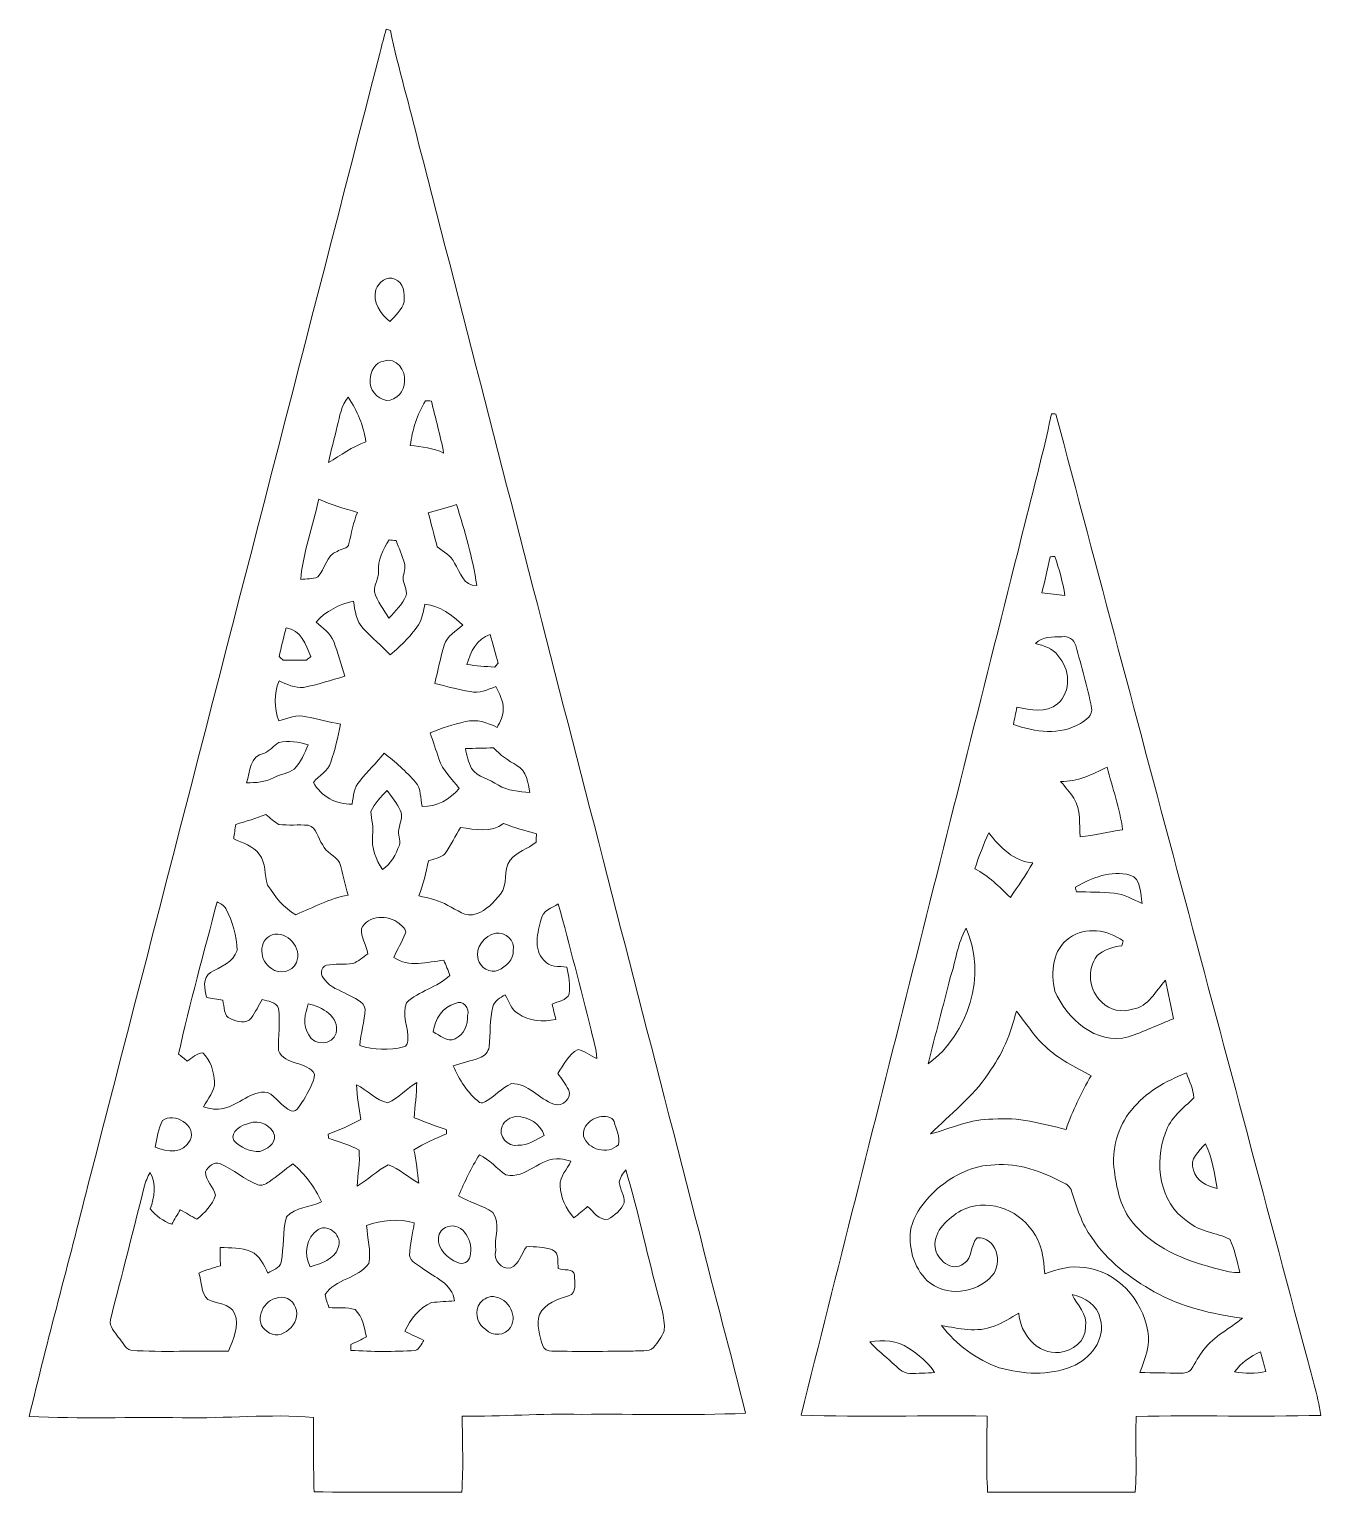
# Model space of a CAD drawing. Header units: centimetres. Extents: x -14 to 14, y -15.9 to 15.9.
import ezdxf

# ---------------------------------------------------------------- set-up
doc = ezdxf.new("R2010")
doc.units = ezdxf.units.CM
doc.header["$MEASUREMENT"] = 0
doc.layers.add('Layer 1', color=7, linetype='Continuous')

msp = doc.modelspace()

# ---------------------------------------------------------------- linework, layer by layer
at = {"layer": 'Layer 1', "color": 251, "lineweight": 9}
for points, knots in [([(-6.27997, 15.91426), (-6.2574, 15.90791), (-6.21295, 15.89486), (-6.19037, 15.88816), (-6.19037, 15.88816), (-6.01645, 15.05207), (-5.7695, 14.23328), (-5.56983, 13.40319), (-5.56983, 13.40319), (-3.53359, 5.50273), (-1.503, -2.39915), (0.53747, -10.29855), (0.53747, -10.29855), (0.85567, -11.60135), (1.21833, -12.89323), (1.53336, -14.19639), (1.53336, -14.19639), (0.34238, -14.24578), (-0.85036, -14.20803), (-2.04204, -14.21861), (-2.04204, -14.21861), (-2.90494, -14.19956), (-3.76607, -14.26835), (-4.62897, -14.25671), (-4.62897, -14.25671), (-4.62686, -14.80811), (-4.59863, -15.3602), (-4.64061, -15.91124), (-4.64061, -15.91124), (-5.71094, -15.90948), (-6.78162, -15.92394), (-7.85195, -15.90172), (-7.85195, -15.90172), (-7.86747, -15.36232), (-7.86218, -14.82292), (-7.86465, -14.28388), (-7.86465, -14.28388), (-8.81609, -14.20344), (-9.76823, -14.31457), (-10.72039, -14.29093), (-10.72039, -14.29093), (-11.82917, -14.27365), (-12.93971, -14.32268), (-14.04744, -14.26447), (-14.04744, -14.26447), (-13.65021, -12.58278), (-13.18983, -10.91661), (-12.77144, -9.24021), (-12.77144, -9.24021), (-10.64913, -1.02367), (-8.53317, 7.19465), (-6.41544, 15.41261), (-6.41544, 15.41261), (-6.37381, 15.58089), (-6.33219, 15.74916), (-6.27997, 15.91426), (-6.27997, 15.91426), (-6.27997, 15.91426), (-6.27997, 15.91426), (-6.27997, 15.91426)], [0, 0, 0, 0, 0.0625, 0.0625, 0.0625, 0.0625, 0.125, 0.125, 0.125, 0.125, 0.1875, 0.1875, 0.1875, 0.1875, 0.25, 0.25, 0.25, 0.25, 0.3125, 0.3125, 0.3125, 0.3125, 0.375, 0.375, 0.375, 0.375, 0.4375, 0.4375, 0.4375, 0.4375, 0.5, 0.5, 0.5, 0.5, 0.5625, 0.5625, 0.5625, 0.5625, 0.625, 0.625, 0.625, 0.625, 0.6875, 0.6875, 0.6875, 0.6875, 0.75, 0.75, 0.75, 0.75, 0.8125, 0.8125, 0.8125, 0.8125, 0.875, 0.875, 0.875, 0.875, 1, 1, 1, 1]), ([(-6.5114, 10.25253), (-6.57878, 9.97878), (-6.40803, 9.72019), (-6.20236, 9.55649), (-6.20236, 9.55649), (-6.08171, 9.6835), (-5.94025, 9.81226), (-5.89086, 9.98477), (-5.89086, 9.98477), (-5.87992, 10.16152), (-5.89439, 10.41058), (-6.09794, 10.47724), (-6.09794, 10.47724), (-6.26657, 10.56933), (-6.44613, 10.39788), (-6.5114, 10.25253), (-6.5114, 10.25253), (-6.5114, 10.25253), (-6.5114, 10.25253), (-6.5114, 10.25253)], [0, 0, 0, 0, 0.16666667, 0.16666667, 0.16666667, 0.16666667, 0.33333333, 0.33333333, 0.33333333, 0.33333333, 0.5, 0.5, 0.5, 0.5, 0.66666667, 0.66666667, 0.66666667, 0.66666667, 1, 1, 1, 1]), ([(-6.33113, 8.69714), (-6.52127, 8.67525), (-6.63134, 8.46465), (-6.63134, 8.28968), (-6.63134, 8.28968), (-6.6638, 8.06954), (-6.47435, 7.87693), (-6.27221, 7.83636), (-6.27221, 7.83636), (-6.06372, 7.842), (-5.87287, 8.04026), (-5.88557, 8.25087), (-5.88557, 8.25087), (-5.84147, 8.4957), (-6.07572, 8.7818), (-6.33113, 8.69714), (-6.33113, 8.69714), (-6.33113, 8.69714), (-6.33113, 8.69714), (-6.33113, 8.69714)], [0, 0, 0, 0, 0.16666667, 0.16666667, 0.16666667, 0.16666667, 0.33333333, 0.33333333, 0.33333333, 0.33333333, 0.5, 0.5, 0.5, 0.5, 0.66666667, 0.66666667, 0.66666667, 0.66666667, 1, 1, 1, 1]), ([(-7.34854, 7.27791), (-7.41027, 7.01474), (-7.48224, 6.75404), (-7.53727, 6.48945), (-7.53727, 6.48945), (-7.27199, 6.6482), (-7.01975, 6.83341), (-6.72553, 6.93783), (-6.72553, 6.93783), (-6.77563, 7.28744), (-6.90686, 7.61764), (-7.10971, 7.90691), (-7.10971, 7.90691), (-7.26246, 7.73158), (-7.29315, 7.49487), (-7.34854, 7.27791), (-7.34854, 7.27791), (-7.34854, 7.27791), (-7.34854, 7.27791), (-7.34854, 7.27791)], [0, 0, 0, 0, 0.16666667, 0.16666667, 0.16666667, 0.16666667, 0.33333333, 0.33333333, 0.33333333, 0.33333333, 0.5, 0.5, 0.5, 0.5, 0.66666667, 0.66666667, 0.66666667, 0.66666667, 1, 1, 1, 1]), ([(-5.43119, 7.83071), (-5.61181, 7.53403), (-5.71377, 7.201), (-5.75963, 6.85811), (-5.75963, 6.85811), (-5.51092, 6.83165), (-5.25904, 6.81048), (-5.03289, 6.69336), (-5.03289, 6.69336), (-5.10063, 7.07542), (-5.21352, 7.4476), (-5.29784, 7.82613), (-5.29784, 7.82613), (-5.34229, 7.82789), (-5.38674, 7.8293), (-5.43119, 7.83071), (-5.43119, 7.83071), (-5.43119, 7.83071), (-5.43119, 7.83071), (-5.43119, 7.83071)], [0, 0, 0, 0, 0.16666667, 0.16666667, 0.16666667, 0.16666667, 0.33333333, 0.33333333, 0.33333333, 0.33333333, 0.5, 0.5, 0.5, 0.5, 0.66666667, 0.66666667, 0.66666667, 0.66666667, 1, 1, 1, 1]), ([(8.18886, 7.54602), (8.21355, 7.54532), (8.26295, 7.54426), (8.28764, 7.54391), (8.28764, 7.54391), (10.09139, 0.72188), (11.91667, -6.09414), (13.72747, -12.91404), (13.72747, -12.91404), (13.84072, -13.35395), (13.98077, -13.78999), (14.04744, -14.24084), (14.04744, -14.24084), (12.70971, -14.27612), (11.37127, -14.23625), (10.03388, -14.26271), (10.03388, -14.26271), (10.00249, -14.81199), (10.05541, -15.36479), (10.01237, -15.91336), (10.01237, -15.91336), (8.94204, -15.91124), (7.87172, -15.91477), (6.80174, -15.91089), (6.80174, -15.91089), (6.76682, -15.3602), (6.78551, -14.80811), (6.7901, -14.25707), (6.7901, -14.25707), (5.44108, -14.23802), (4.09029, -14.28282), (2.74198, -14.23484), (2.74198, -14.23484), (4.31854, -7.96951), (5.88805, -1.70206), (7.46285, 4.56364), (7.46285, 4.56364), (7.69991, 5.55882), (7.98072, 6.54413), (8.18886, 7.54602), (8.18886, 7.54602), (8.18886, 7.54602), (8.18886, 7.54602), (8.18886, 7.54602)], [0, 0, 0, 0, 0.08333333, 0.08333333, 0.08333333, 0.08333333, 0.16666667, 0.16666667, 0.16666667, 0.16666667, 0.25, 0.25, 0.25, 0.25, 0.33333333, 0.33333333, 0.33333333, 0.33333333, 0.41666667, 0.41666667, 0.41666667, 0.41666667, 0.5, 0.5, 0.5, 0.5, 0.58333333, 0.58333333, 0.58333333, 0.58333333, 0.66666667, 0.66666667, 0.66666667, 0.66666667, 0.75, 0.75, 0.75, 0.75, 0.83333333, 0.83333333, 0.83333333, 0.83333333, 1, 1, 1, 1]), ([(-7.75, 5.69182), (-7.87206, 5.10833), (-8.09114, 4.54212), (-8.14335, 3.94592), (-8.14335, 3.94592), (-8.02093, 3.96215), (-7.88547, 3.9424), (-7.77328, 4.00061), (-7.77328, 4.00061), (-7.60748, 4.16394), (-7.58596, 4.46768), (-7.35136, 4.55623), (-7.35136, 4.55623), (-7.27834, 4.61267), (-7.10935, 4.60315), (-7.09383, 4.72592), (-7.09383, 4.72592), (-7.03421, 4.9524), (-7.00352, 5.18629), (-6.90615, 5.40149), (-6.90615, 5.40149), (-7.18944, 5.49321), (-7.48118, 5.56024), (-7.75, 5.69182), (-7.75, 5.69182), (-7.75, 5.69182), (-7.75, 5.69182), (-7.75, 5.69182)], [0, 0, 0, 0, 0.125, 0.125, 0.125, 0.125, 0.25, 0.25, 0.25, 0.25, 0.375, 0.375, 0.375, 0.375, 0.5, 0.5, 0.5, 0.5, 0.625, 0.625, 0.625, 0.625, 0.75, 0.75, 0.75, 0.75, 1, 1, 1, 1]), ([(-5.36945, 5.3976), (-5.29855, 5.15242), (-5.24528, 4.90195), (-5.17083, 4.65783), (-5.17083, 4.65783), (-5.04313, 4.54247), (-4.86674, 4.47403), (-4.79936, 4.30011), (-4.79936, 4.30011), (-4.66318, 4.11314), (-4.61062, 3.7907), (-4.31323, 3.8161), (-4.31323, 3.8161), (-4.3972, 4.413), (-4.57323, 4.99755), (-4.75385, 5.57258), (-4.75385, 5.57258), (-4.95634, 5.50485), (-5.16413, 5.45652), (-5.36945, 5.3976), (-5.36945, 5.3976), (-5.36945, 5.3976), (-5.36945, 5.3976), (-5.36945, 5.3976)], [0, 0, 0, 0, 0.14285714, 0.14285714, 0.14285714, 0.14285714, 0.28571429, 0.28571429, 0.28571429, 0.28571429, 0.42857143, 0.42857143, 0.42857143, 0.42857143, 0.57142857, 0.57142857, 0.57142857, 0.57142857, 0.71428571, 0.71428571, 0.71428571, 0.71428571, 1, 1, 1, 1]), ([(-6.21753, 4.80353), (-6.34877, 4.59609), (-6.4733, 4.36855), (-6.45107, 4.11279), (-6.45107, 4.11279), (-6.44472, 3.96109), (-6.54456, 3.8281), (-6.54032, 3.67817), (-6.54032, 3.67817), (-6.4807, 3.46615), (-6.33607, 3.29011), (-6.22318, 3.1049), (-6.22318, 3.1049), (-6.07819, 3.25025), (-5.9346, 3.40476), (-5.84782, 3.59279), (-5.84782, 3.59279), (-5.81889, 3.72438), (-5.91838, 3.84644), (-5.91555, 3.97767), (-5.91555, 3.97767), (-5.90674, 4.08562), (-5.85347, 4.19357), (-5.88663, 4.30188), (-5.88663, 4.30188), (-5.93954, 4.46768), (-6.00445, 4.62855), (-6.0669, 4.79046), (-6.0669, 4.79046), (-6.11734, 4.79506), (-6.16744, 4.79928), (-6.21753, 4.80353), (-6.21753, 4.80353), (-6.21753, 4.80353), (-6.21753, 4.80353), (-6.21753, 4.80353)], [0, 0, 0, 0, 0.1, 0.1, 0.1, 0.1, 0.2, 0.2, 0.2, 0.2, 0.3, 0.3, 0.3, 0.3, 0.4, 0.4, 0.4, 0.4, 0.5, 0.5, 0.5, 0.5, 0.6, 0.6, 0.6, 0.6, 0.7, 0.7, 0.7, 0.7, 0.8, 0.8, 0.8, 0.8, 1, 1, 1, 1]), ([(8.16311, 4.43911), (8.11125, 4.17488), (8.04139, 3.91488), (7.98108, 3.65241), (7.98108, 3.65241), (8.14687, 3.63442), (8.31445, 3.61537), (8.48096, 3.59562), (8.48096, 3.59562), (8.43616, 3.88489), (8.35502, 4.16712), (8.26506, 4.44474), (8.26506, 4.44474), (8.23966, 4.44333), (8.18851, 4.44052), (8.16311, 4.43911), (8.16311, 4.43911), (8.16311, 4.43911), (8.16311, 4.43911), (8.16311, 4.43911)], [0, 0, 0, 0, 0.16666667, 0.16666667, 0.16666667, 0.16666667, 0.33333333, 0.33333333, 0.33333333, 0.33333333, 0.5, 0.5, 0.5, 0.5, 0.66666667, 0.66666667, 0.66666667, 0.66666667, 1, 1, 1, 1]), ([(-7.80821, 3.01494), (-7.66604, 2.89006), (-7.49741, 2.77682), (-7.42333, 2.59513), (-7.42333, 2.59513), (-7.33549, 2.34607), (-7.26034, 2.09242), (-7.18344, 1.83913), (-7.18344, 1.83913), (-7.48118, 1.75516), (-7.77505, 1.65498), (-8.07984, 1.59712), (-8.07984, 1.59712), (-8.27175, 1.57631), (-8.44391, 1.66592), (-8.6136, 1.73788), (-8.6136, 1.73788), (-8.73036, 1.46165), (-8.72436, 1.14486), (-8.61572, 0.86687), (-8.61572, 0.86687), (-8.4231, 0.92296), (-8.22766, 1.0161), (-8.02164, 0.95859), (-8.02164, 0.95859), (-7.77328, 0.91167), (-7.52845, 0.84606), (-7.28045, 0.79596), (-7.28045, 0.79596), (-7.32173, 0.51374), (-7.40357, 0.23928), (-7.48577, -0.03342), (-7.48577, -0.03342), (-7.54821, -0.22604), (-7.74577, -0.31987), (-7.86642, -0.47192), (-7.86642, -0.47192), (-7.7059, -0.77072), (-7.363, -0.95876), (-7.02434, -0.94041), (-7.02434, -0.94041), (-6.99505, -0.76755), (-6.98377, -0.5767), (-6.85924, -0.44052), (-6.85924, -0.44052), (-6.69167, -0.23027), (-6.49411, -0.04612), (-6.32901, 0.16625), (-6.32901, 0.16625), (-6.08242, -0.02248), (-5.8517, -0.23309), (-5.64392, -0.46416), (-5.64392, -0.46416), (-5.51339, -0.6088), (-5.54761, -0.81588), (-5.50245, -0.99156), (-5.50245, -0.99156), (-5.18071, -1.01167), (-4.89461, -0.83987), (-4.69388, -0.60104), (-4.69388, -0.60104), (-4.85333, -0.39607), (-5.05477, -0.20946), (-5.13661, 0.04278), (-5.13661, 0.04278), (-5.20011, 0.23116), (-5.26045, 0.4199), (-5.32889, 0.60617), (-5.32889, 0.60617), (-5.08087, 0.71235), (-4.82123, 0.79385), (-4.55735, 0.851), (-4.55735, 0.851), (-4.3164, 0.91273), (-4.08216, 0.83053), (-3.86943, 0.72717), (-3.86943, 0.72717), (-3.80664, 0.8517), (-3.72938, 0.98046), (-3.73749, 1.1251), (-3.73749, 1.1251), (-3.72903, 1.30573), (-3.82463, 1.46025), (-3.8973, 1.61652), (-3.8973, 1.61652), (-4.0751, 1.54597), (-4.26172, 1.45601), (-4.45893, 1.50787), (-4.45893, 1.50787), (-4.71857, 1.54703), (-4.97186, 1.62006), (-5.22586, 1.6839), (-5.22586, 1.6839), (-5.15496, 1.96048), (-5.10627, 2.24376), (-5.01878, 2.51611), (-5.01878, 2.51611), (-4.95775, 2.71579), (-4.76373, 2.82656), (-4.61309, 2.95108), (-4.61309, 2.95108), (-4.84698, 3.16523), (-5.11298, 3.37301), (-5.4393, 3.40547), (-5.4393, 3.40547), (-5.47282, 3.27282), (-5.4954, 3.13524), (-5.55114, 3.0093), (-5.55114, 3.0093), (-5.71482, 2.73237), (-5.95718, 2.51646), (-6.19425, 2.30409), (-6.19425, 2.30409), (-6.38369, 2.502), (-6.59747, 2.67627), (-6.78162, 2.87877), (-6.78162, 2.87877), (-6.93649, 3.04176), (-6.9626, 3.2633), (-6.9947, 3.47355), (-6.9947, 3.47355), (-7.30303, 3.39806), (-7.60007, 3.26118), (-7.80821, 3.01494), (-7.80821, 3.01494), (-7.80821, 3.01494), (-7.80821, 3.01494), (-7.80821, 3.01494)], [0, 0, 0, 0, 0.03030303, 0.03030303, 0.03030303, 0.03030303, 0.06060606, 0.06060606, 0.06060606, 0.06060606, 0.09090909, 0.09090909, 0.09090909, 0.09090909, 0.12121212, 0.12121212, 0.12121212, 0.12121212, 0.15151515, 0.15151515, 0.15151515, 0.15151515, 0.18181818, 0.18181818, 0.18181818, 0.18181818, 0.21212121, 0.21212121, 0.21212121, 0.21212121, 0.24242424, 0.24242424, 0.24242424, 0.24242424, 0.27272727, 0.27272727, 0.27272727, 0.27272727, 0.3030303, 0.3030303, 0.3030303, 0.3030303, 0.33333333, 0.33333333, 0.33333333, 0.33333333, 0.36363636, 0.36363636, 0.36363636, 0.36363636, 0.39393939, 0.39393939, 0.39393939, 0.39393939, 0.42424242, 0.42424242, 0.42424242, 0.42424242, 0.45454545, 0.45454545, 0.45454545, 0.45454545, 0.48484848, 0.48484848, 0.48484848, 0.48484848, 0.51515152, 0.51515152, 0.51515152, 0.51515152, 0.54545455, 0.54545455, 0.54545455, 0.54545455, 0.57575758, 0.57575758, 0.57575758, 0.57575758, 0.60606061, 0.60606061, 0.60606061, 0.60606061, 0.63636364, 0.63636364, 0.63636364, 0.63636364, 0.66666667, 0.66666667, 0.66666667, 0.66666667, 0.6969697, 0.6969697, 0.6969697, 0.6969697, 0.72727273, 0.72727273, 0.72727273, 0.72727273, 0.75757576, 0.75757576, 0.75757576, 0.75757576, 0.78787879, 0.78787879, 0.78787879, 0.78787879, 0.81818182, 0.81818182, 0.81818182, 0.81818182, 0.84848485, 0.84848485, 0.84848485, 0.84848485, 0.87878788, 0.87878788, 0.87878788, 0.87878788, 0.90909091, 0.90909091, 0.90909091, 0.90909091, 0.93939394, 0.93939394, 0.93939394, 0.93939394, 1, 1, 1, 1]), ([(-8.45838, 2.89041), (-8.51376, 2.68369), (-8.56633, 2.47589), (-8.61007, 2.26599), (-8.61007, 2.26599), (-8.58114, 2.24059), (-8.55186, 2.21519), (-8.52258, 2.18979), (-8.52258, 2.18979), (-8.39594, 2.18943), (-8.14194, 2.18943), (-8.01494, 2.18943), (-8.01494, 2.18943), (-7.98424, 2.2166), (-7.9532, 2.24376), (-7.9218, 2.27057), (-7.9218, 2.27057), (-8.03187, 2.52388), (-8.13629, 2.85725), (-8.45838, 2.89041), (-8.45838, 2.89041), (-8.45838, 2.89041), (-8.45838, 2.89041), (-8.45838, 2.89041)], [0, 0, 0, 0, 0.14285714, 0.14285714, 0.14285714, 0.14285714, 0.28571429, 0.28571429, 0.28571429, 0.28571429, 0.42857143, 0.42857143, 0.42857143, 0.42857143, 0.57142857, 0.57142857, 0.57142857, 0.57142857, 0.71428571, 0.71428571, 0.71428571, 0.71428571, 1, 1, 1, 1]), ([(-4.52666, 2.09524), (-4.32628, 2.06279), (-4.12379, 2.05079), (-3.92094, 2.0388), (-3.92094, 2.0388), (-3.8973, 2.06667), (-3.87367, 2.09454), (-3.85003, 2.12205), (-3.85003, 2.12205), (-3.90683, 2.3309), (-3.95939, 2.5408), (-4.02289, 2.74754), (-4.02289, 2.74754), (-4.30864, 2.66005), (-4.45399, 2.36476), (-4.52666, 2.09524), (-4.52666, 2.09524), (-4.52666, 2.09524), (-4.52666, 2.09524), (-4.52666, 2.09524)], [0, 0, 0, 0, 0.16666667, 0.16666667, 0.16666667, 0.16666667, 0.33333333, 0.33333333, 0.33333333, 0.33333333, 0.5, 0.5, 0.5, 0.5, 0.66666667, 0.66666667, 0.66666667, 0.66666667, 1, 1, 1, 1]), ([(7.84349, 2.55351), (8.01706, 2.49882), (8.21955, 2.45437), (8.32644, 2.28856), (8.32644, 2.28856), (8.59985, 2.01305), (8.62772, 1.50328), (8.32292, 1.2394), (8.32292, 1.2394), (8.07174, 1.02738), (7.73237, 1.11558), (7.43921, 1.16356), (7.43921, 1.16356), (7.41205, 1.04008), (7.38629, 0.91696), (7.36407, 0.79208), (7.36407, 0.79208), (7.82515, 0.62381), (8.38007, 0.54761), (8.82104, 0.81254), (8.82104, 0.81254), (8.94063, 0.88274), (9.09831, 0.99493), (9.06199, 1.15544), (9.06199, 1.15544), (8.97274, 1.61194), (8.84291, 2.05891), (8.71768, 2.50623), (8.71768, 2.50623), (8.68734, 2.63712), (8.55258, 2.72602), (8.41498, 2.69603), (8.41498, 2.69603), (8.2192, 2.70309), (7.99236, 2.70027), (7.84349, 2.55351), (7.84349, 2.55351), (7.84349, 2.55351), (7.84349, 2.55351), (7.84349, 2.55351)], [0, 0, 0, 0, 0.09090909, 0.09090909, 0.09090909, 0.09090909, 0.18181818, 0.18181818, 0.18181818, 0.18181818, 0.27272727, 0.27272727, 0.27272727, 0.27272727, 0.36363636, 0.36363636, 0.36363636, 0.36363636, 0.45454545, 0.45454545, 0.45454545, 0.45454545, 0.54545455, 0.54545455, 0.54545455, 0.54545455, 0.63636364, 0.63636364, 0.63636364, 0.63636364, 0.72727273, 0.72727273, 0.72727273, 0.72727273, 0.81818182, 0.81818182, 0.81818182, 0.81818182, 1, 1, 1, 1]), ([(-8.61677, 0.39697), (-8.73318, 0.33559), (-8.80974, 0.21741), (-8.9311, 0.16414), (-8.9311, 0.16414), (-9.24965, 0.11369), (-9.24578, -0.23732), (-9.3188, -0.47968), (-9.3188, -0.47968), (-9.11948, -0.47827), (-8.91275, -0.46522), (-8.7339, -0.36856), (-8.7339, -0.36856), (-8.59314, -0.28319), (-8.41392, -0.28248), (-8.28305, -0.18159), (-8.28305, -0.18159), (-8.14158, -0.03271), (-8.05233, 0.15884), (-7.98213, 0.3497), (-7.98213, 0.3497), (-8.18639, 0.41355), (-8.4044, 0.44389), (-8.61677, 0.39697), (-8.61677, 0.39697), (-8.61677, 0.39697), (-8.61677, 0.39697), (-8.61677, 0.39697)], [0, 0, 0, 0, 0.125, 0.125, 0.125, 0.125, 0.25, 0.25, 0.25, 0.25, 0.375, 0.375, 0.375, 0.375, 0.5, 0.5, 0.5, 0.5, 0.625, 0.625, 0.625, 0.625, 0.75, 0.75, 0.75, 0.75, 1, 1, 1, 1]), ([(-4.5577, 0.26362), (-4.52948, 0.11686), (-4.4935, -0.03095), (-4.42647, -0.16606), (-4.42647, -0.16606), (-4.28818, -0.36574), (-4.03348, -0.40066), (-3.84298, -0.52978), (-3.84298, -0.52978), (-3.64048, -0.66101), (-3.3893, -0.66454), (-3.15612, -0.69241), (-3.15612, -0.69241), (-3.19386, -0.47968), (-3.22773, -0.22039), (-3.43975, -0.10397), (-3.43975, -0.10397), (-3.62355, 0.00609), (-3.80382, 0.12216), (-3.95057, 0.28091), (-3.95057, 0.28091), (-4.15342, 0.27632), (-4.35556, 0.27103), (-4.5577, 0.26362), (-4.5577, 0.26362), (-4.5577, 0.26362), (-4.5577, 0.26362), (-4.5577, 0.26362)], [0, 0, 0, 0, 0.125, 0.125, 0.125, 0.125, 0.25, 0.25, 0.25, 0.25, 0.375, 0.375, 0.375, 0.375, 0.5, 0.5, 0.5, 0.5, 0.625, 0.625, 0.625, 0.625, 0.75, 0.75, 0.75, 0.75, 1, 1, 1, 1]), ([(8.38959, -0.45217), (8.48731, -0.57176), (8.59526, -0.68394), (8.6764, -0.81694), (8.6764, -0.81694), (8.83092, -1.06741), (8.79529, -1.37433), (8.81363, -1.65514), (8.81363, -1.65514), (9.12372, -1.61774), (9.42994, -1.55424), (9.73756, -1.49886), (9.73756, -1.49886), (9.67759, -1.03425), (9.51566, -0.59116), (9.39889, -0.13996), (9.39889, -0.13996), (9.07963, -0.29553), (8.75684, -0.45781), (8.38959, -0.45217), (8.38959, -0.45217), (8.38959, -0.45217), (8.38959, -0.45217), (8.38959, -0.45217)], [0, 0, 0, 0, 0.14285714, 0.14285714, 0.14285714, 0.14285714, 0.28571429, 0.28571429, 0.28571429, 0.28571429, 0.42857143, 0.42857143, 0.42857143, 0.42857143, 0.57142857, 0.57142857, 0.57142857, 0.57142857, 0.71428571, 0.71428571, 0.71428571, 0.71428571, 1, 1, 1, 1]), ([(-6.61547, -1.10022), (-6.61264, -1.2759), (-6.54738, -1.45017), (-6.57772, -1.62727), (-6.57772, -1.62727), (-6.60982, -1.89397), (-6.50434, -2.14867), (-6.36464, -2.36881), (-6.36464, -2.36881), (-6.18225, -2.24251), (-6.07007, -2.04002), (-5.99669, -1.83506), (-5.99669, -1.83506), (-5.96424, -1.72146), (-6.03444, -1.60575), (-6.00587, -1.4911), (-6.00587, -1.4911), (-5.98399, -1.35598), (-5.91414, -1.20993), (-5.97623, -1.07729), (-5.97623, -1.07729), (-6.04926, -0.92136), (-6.1632, -0.78872), (-6.25916, -0.64725), (-6.25916, -0.64725), (-6.39851, -0.7806), (-6.53186, -0.92418), (-6.61547, -1.10022), (-6.61547, -1.10022), (-6.61547, -1.10022), (-6.61547, -1.10022), (-6.61547, -1.10022)], [0, 0, 0, 0, 0.11111111, 0.11111111, 0.11111111, 0.11111111, 0.22222222, 0.22222222, 0.22222222, 0.22222222, 0.33333333, 0.33333333, 0.33333333, 0.33333333, 0.44444444, 0.44444444, 0.44444444, 0.44444444, 0.55555556, 0.55555556, 0.55555556, 0.55555556, 0.66666667, 0.66666667, 0.66666667, 0.66666667, 0.77777778, 0.77777778, 0.77777778, 0.77777778, 1, 1, 1, 1]), ([(-9.55481, -1.38315), (-9.57033, -1.48898), (-9.58621, -1.59058), (-9.59855, -1.69818), (-9.59855, -1.69818), (-9.40523, -1.79025), (-9.17804, -1.84917), (-9.04469, -2.03014), (-9.04469, -2.03014), (-8.89476, -2.22099), (-8.93391, -2.48381), (-8.86407, -2.70324), (-8.86407, -2.70324), (-8.70074, -2.94842), (-8.51482, -3.21018), (-8.24671, -3.34847), (-8.24671, -3.34847), (-7.87629, -3.1929), (-7.51434, -2.99852), (-7.11324, -2.92091), (-7.11324, -2.92091), (-7.17638, -2.6856), (-7.23071, -2.44712), (-7.29703, -2.21323), (-7.29703, -2.21323), (-7.39369, -2.05977), (-7.59619, -1.99698), (-7.66851, -1.82412), (-7.66851, -1.82412), (-7.76552, -1.68442), (-7.79198, -1.45053), (-7.98001, -1.40079), (-7.98001, -1.40079), (-8.19203, -1.38879), (-8.40651, -1.40961), (-8.61854, -1.38491), (-8.61854, -1.38491), (-8.72508, -1.33199), (-8.80516, -1.23886), (-8.89794, -1.16654), (-8.89794, -1.16654), (-9.11102, -1.25544), (-9.33326, -1.31929), (-9.55481, -1.38315), (-9.55481, -1.38315), (-9.55481, -1.38315), (-9.55481, -1.38315), (-9.55481, -1.38315)], [0, 0, 0, 0, 0.07692308, 0.07692308, 0.07692308, 0.07692308, 0.15384615, 0.15384615, 0.15384615, 0.15384615, 0.23076923, 0.23076923, 0.23076923, 0.23076923, 0.30769231, 0.30769231, 0.30769231, 0.30769231, 0.38461538, 0.38461538, 0.38461538, 0.38461538, 0.46153846, 0.46153846, 0.46153846, 0.46153846, 0.53846154, 0.53846154, 0.53846154, 0.53846154, 0.61538462, 0.61538462, 0.61538462, 0.61538462, 0.69230769, 0.69230769, 0.69230769, 0.69230769, 0.76923077, 0.76923077, 0.76923077, 0.76923077, 0.84615385, 0.84615385, 0.84615385, 0.84615385, 1, 1, 1, 1]), ([(-3.72868, -1.36233), (-3.99538, -1.57788), (-4.35168, -1.49251), (-4.66318, -1.45088), (-4.66318, -1.45088), (-4.78172, -1.63679), (-4.87414, -1.83894), (-5.00114, -2.0192), (-5.00114, -2.0192), (-5.09781, -2.11446), (-5.24245, -2.12927), (-5.36452, -2.17831), (-5.36452, -2.17831), (-5.42061, -2.43337), (-5.47564, -2.69089), (-5.57124, -2.93502), (-5.57124, -2.93502), (-5.35746, -2.99675), (-5.13167, -3.02921), (-4.9387, -3.1488), (-4.9387, -3.1488), (-4.74468, -3.23699), (-4.55594, -3.41797), (-4.32311, -3.33048), (-4.32311, -3.33048), (-4.10474, -3.25851), (-3.93928, -3.07719), (-3.79923, -2.9015), (-3.79923, -2.9015), (-3.62037, -2.69513), (-3.75513, -2.37622), (-3.58298, -2.16561), (-3.58298, -2.16561), (-3.44293, -1.97299), (-3.19669, -1.92184), (-3.02241, -1.77261), (-3.02241, -1.77261), (-3.0203, -1.7264), (-3.01642, -1.63327), (-3.0143, -1.58705), (-3.0143, -1.58705), (-3.25595, -1.5232), (-3.49725, -1.45794), (-3.72868, -1.36233), (-3.72868, -1.36233), (-3.72868, -1.36233), (-3.72868, -1.36233), (-3.72868, -1.36233)], [0, 0, 0, 0, 0.07692308, 0.07692308, 0.07692308, 0.07692308, 0.15384615, 0.15384615, 0.15384615, 0.15384615, 0.23076923, 0.23076923, 0.23076923, 0.23076923, 0.30769231, 0.30769231, 0.30769231, 0.30769231, 0.38461538, 0.38461538, 0.38461538, 0.38461538, 0.46153846, 0.46153846, 0.46153846, 0.46153846, 0.53846154, 0.53846154, 0.53846154, 0.53846154, 0.61538462, 0.61538462, 0.61538462, 0.61538462, 0.69230769, 0.69230769, 0.69230769, 0.69230769, 0.76923077, 0.76923077, 0.76923077, 0.76923077, 0.84615385, 0.84615385, 0.84615385, 0.84615385, 1, 1, 1, 1]), ([(6.82432, -1.56624), (6.71707, -1.82377), (6.60595, -2.08024), (6.52375, -2.34729), (6.52375, -2.34729), (6.8222, -2.50392), (7.05997, -2.74134), (7.29563, -2.977), (7.29563, -2.977), (7.45897, -2.72476), (7.641, -2.48346), (7.78564, -2.21958), (7.78564, -2.21958), (7.36619, -2.19312), (7.06668, -1.87527), (6.82432, -1.56624), (6.82432, -1.56624), (6.82432, -1.56624), (6.82432, -1.56624), (6.82432, -1.56624)], [0, 0, 0, 0, 0.16666667, 0.16666667, 0.16666667, 0.16666667, 0.33333333, 0.33333333, 0.33333333, 0.33333333, 0.5, 0.5, 0.5, 0.5, 0.66666667, 0.66666667, 0.66666667, 0.66666667, 1, 1, 1, 1]), ([(8.71026, -2.75157), (8.71662, -2.77591), (8.73002, -2.82495), (8.73673, -2.84929), (8.73673, -2.84929), (9.00801, -2.8567), (9.2793, -2.85564), (9.55059, -2.88069), (9.55059, -2.88069), (9.77284, -2.9008), (9.96369, -3.02039), (10.16583, -3.10329), (10.16583, -3.10329), (10.1182, -2.89092), (10.14819, -2.56178), (9.89701, -2.48911), (9.89701, -2.48911), (9.48743, -2.37022), (9.06234, -2.54767), (8.71026, -2.75157), (8.71026, -2.75157), (8.71026, -2.75157), (8.71026, -2.75157), (8.71026, -2.75157)], [0, 0, 0, 0, 0.14285714, 0.14285714, 0.14285714, 0.14285714, 0.28571429, 0.28571429, 0.28571429, 0.28571429, 0.42857143, 0.42857143, 0.42857143, 0.42857143, 0.57142857, 0.57142857, 0.57142857, 0.57142857, 0.71428571, 0.71428571, 0.71428571, 0.71428571, 1, 1, 1, 1]), ([(-9.96086, -3.0666), (-10.24555, -4.16939), (-10.55388, -5.26688), (-10.79941, -6.37919), (-10.79941, -6.37919), (-10.75284, -6.41764), (-10.66006, -6.49419), (-10.6135, -6.53264), (-10.6135, -6.53264), (-10.50237, -6.47126), (-10.40712, -6.35273), (-10.27165, -6.35484), (-10.27165, -6.35484), (-10.10444, -6.51606), (-10.02752, -6.75948), (-10.01624, -6.98737), (-10.01624, -6.98737), (-10.00706, -7.19975), (-10.16935, -7.34791), (-10.25578, -7.52536), (-10.25578, -7.52536), (-10.11573, -7.57052), (-9.96755, -7.60297), (-9.82045, -7.5617), (-9.82045, -7.5617), (-9.48425, -7.49502), (-9.22708, -7.16447), (-8.86653, -7.21386), (-8.86653, -7.21386), (-8.66899, -7.31087), (-8.55222, -7.52501), (-8.35184, -7.61708), (-8.35184, -7.61708), (-8.20085, -7.66506), (-8.15745, -7.4548), (-8.07773, -7.37367), (-8.07773, -7.37367), (-7.98495, -7.19834), (-7.85795, -7.02159), (-7.83996, -6.82016), (-7.83996, -6.82016), (-7.99977, -6.52629), (-8.49507, -6.63636), (-8.62348, -6.30651), (-8.62348, -6.30651), (-8.64112, -6.00136), (-8.57832, -5.69162), (-8.62806, -5.38717), (-8.62806, -5.38717), (-8.6711, -5.24112), (-8.86301, -5.2323), (-8.97837, -5.19244), (-8.97837, -5.19244), (-9.0588, -5.32756), (-9.12441, -5.47255), (-9.21861, -5.59919), (-9.21861, -5.59919), (-9.32692, -5.73537), (-9.52799, -5.67328), (-9.66523, -5.61577), (-9.66523, -5.61577), (-9.82751, -5.55615), (-9.79999, -5.34096), (-9.83774, -5.21043), (-9.83774, -5.21043), (-9.95486, -5.18927), (-10.0748, -5.17621), (-10.1891, -5.14376), (-10.1891, -5.14376), (-10.23426, -4.9709), (-10.28824, -4.71654), (-10.10444, -4.60965), (-10.10444, -4.60965), (-9.89489, -4.47842), (-9.60244, -4.39199), (-9.52835, -4.12564), (-9.52835, -4.12564), (-9.52869, -3.80708), (-9.62925, -3.49593), (-9.77071, -3.21336), (-9.77071, -3.21336), (-9.81445, -3.14351), (-9.89489, -3.11035), (-9.96086, -3.0666), (-9.96086, -3.0666), (-9.96086, -3.0666), (-9.96086, -3.0666), (-9.96086, -3.0666)], [0, 0, 0, 0, 0.04347826, 0.04347826, 0.04347826, 0.04347826, 0.08695652, 0.08695652, 0.08695652, 0.08695652, 0.13043478, 0.13043478, 0.13043478, 0.13043478, 0.17391304, 0.17391304, 0.17391304, 0.17391304, 0.2173913, 0.2173913, 0.2173913, 0.2173913, 0.26086957, 0.26086957, 0.26086957, 0.26086957, 0.30434783, 0.30434783, 0.30434783, 0.30434783, 0.34782609, 0.34782609, 0.34782609, 0.34782609, 0.39130435, 0.39130435, 0.39130435, 0.39130435, 0.43478261, 0.43478261, 0.43478261, 0.43478261, 0.47826087, 0.47826087, 0.47826087, 0.47826087, 0.52173913, 0.52173913, 0.52173913, 0.52173913, 0.56521739, 0.56521739, 0.56521739, 0.56521739, 0.60869565, 0.60869565, 0.60869565, 0.60869565, 0.65217391, 0.65217391, 0.65217391, 0.65217391, 0.69565217, 0.69565217, 0.69565217, 0.69565217, 0.73913043, 0.73913043, 0.73913043, 0.73913043, 0.7826087, 0.7826087, 0.7826087, 0.7826087, 0.82608696, 0.82608696, 0.82608696, 0.82608696, 0.86956522, 0.86956522, 0.86956522, 0.86956522, 0.91304348, 0.91304348, 0.91304348, 0.91304348, 1, 1, 1, 1]), ([(-2.91094, -3.44337), (-2.98608, -3.73406), (-3.09085, -4.09812), (-2.85132, -4.33942), (-2.85132, -4.33942), (-2.73913, -4.49959), (-2.52076, -4.46784), (-2.35178, -4.4883), (-2.35178, -4.4883), (-2.30486, -4.67809), (-2.28793, -4.87388), (-2.29957, -5.07003), (-2.29957, -5.07003), (-2.35743, -5.22031), (-2.54722, -5.22913), (-2.67493, -5.2951), (-2.67493, -5.2951), (-2.64565, -5.40552), (-2.61778, -5.51594), (-2.59344, -5.62742), (-2.59344, -5.62742), (-2.87001, -5.6821), (-3.1794, -5.67222), (-3.41541, -5.50147), (-3.41541, -5.50147), (-3.56746, -5.4154), (-3.60838, -5.22984), (-3.69375, -5.09155), (-3.69375, -5.09155), (-3.80029, -5.15469), (-3.92941, -5.21855), (-3.96221, -5.34978), (-3.96221, -5.34978), (-4.03736, -5.63553), (-4.00737, -5.93327), (-4.04441, -6.22432), (-4.04441, -6.22432), (-4.05958, -6.33721), (-4.14601, -6.43104), (-4.2529, -6.46597), (-4.2529, -6.46597), (-4.44023, -6.53229), (-4.63708, -6.56898), (-4.82405, -6.63636), (-4.82405, -6.63636), (-4.69246, -6.93622), (-4.51537, -7.23256), (-4.24973, -7.43187), (-4.24973, -7.43187), (-4.21128, -7.46362), (-4.15765, -7.43152), (-4.11885, -7.41494), (-4.11885, -7.41494), (-3.92376, -7.29605), (-3.76642, -7.11931), (-3.55687, -7.02371), (-3.55687, -7.02371), (-3.19457, -7.01419), (-2.95891, -7.35779), (-2.63471, -7.47139), (-2.63471, -7.47139), (-2.45021, -7.53453), (-2.22443, -7.34474), (-2.31545, -7.15071), (-2.31545, -7.15071), (-2.38636, -7.03006), (-2.46714, -6.91823), (-2.54616, -6.80393), (-2.54616, -6.80393), (-2.4301, -6.60673), (-2.31439, -6.39929), (-2.11013, -6.279), (-2.11013, -6.279), (-1.95949, -6.30934), (-1.84096, -6.41623), (-1.70338, -6.47832), (-1.70338, -6.47832), (-1.71008, -6.26665), (-1.77605, -6.0638), (-1.8272, -5.86025), (-1.8272, -5.86025), (-2.05721, -4.94267), (-2.28687, -4.02475), (-2.54017, -3.11317), (-2.54017, -3.11317), (-2.68022, -3.20066), (-2.8746, -3.26169), (-2.91094, -3.44337), (-2.91094, -3.44337), (-2.91094, -3.44337), (-2.91094, -3.44337), (-2.91094, -3.44337)], [0, 0, 0, 0, 0.04166667, 0.04166667, 0.04166667, 0.04166667, 0.08333333, 0.08333333, 0.08333333, 0.08333333, 0.125, 0.125, 0.125, 0.125, 0.16666667, 0.16666667, 0.16666667, 0.16666667, 0.20833333, 0.20833333, 0.20833333, 0.20833333, 0.25, 0.25, 0.25, 0.25, 0.29166667, 0.29166667, 0.29166667, 0.29166667, 0.33333333, 0.33333333, 0.33333333, 0.33333333, 0.375, 0.375, 0.375, 0.375, 0.41666667, 0.41666667, 0.41666667, 0.41666667, 0.45833333, 0.45833333, 0.45833333, 0.45833333, 0.5, 0.5, 0.5, 0.5, 0.54166667, 0.54166667, 0.54166667, 0.54166667, 0.58333333, 0.58333333, 0.58333333, 0.58333333, 0.625, 0.625, 0.625, 0.625, 0.66666667, 0.66666667, 0.66666667, 0.66666667, 0.70833333, 0.70833333, 0.70833333, 0.70833333, 0.75, 0.75, 0.75, 0.75, 0.79166667, 0.79166667, 0.79166667, 0.79166667, 0.83333333, 0.83333333, 0.83333333, 0.83333333, 0.875, 0.875, 0.875, 0.875, 0.91666667, 0.91666667, 0.91666667, 0.91666667, 1, 1, 1, 1]), ([(-6.8229, -3.64904), (-6.83384, -3.83989), (-6.71389, -4.01346), (-6.68285, -4.19937), (-6.68285, -4.19937), (-6.78974, -4.27063), (-6.88358, -4.36906), (-7.00705, -4.41104), (-7.00705, -4.41104), (-7.19614, -4.44667), (-7.3944, -4.40645), (-7.58243, -4.44843), (-7.58243, -4.44843), (-7.7186, -4.48865), (-7.72213, -4.68515), (-7.61524, -4.76523), (-7.61524, -4.76523), (-7.50305, -4.93774), (-7.28998, -4.9843), (-7.12241, -5.08379), (-7.12241, -5.08379), (-6.98624, -5.16775), (-6.77175, -5.21996), (-6.74105, -5.40376), (-6.74105, -5.40376), (-6.75869, -5.67081), (-6.83242, -5.93045), (-6.85677, -6.1968), (-6.85677, -6.1968), (-6.54844, -6.28817), (-6.21647, -6.30122), (-5.90321, -6.22679), (-5.90321, -6.22679), (-5.83865, -6.21267), (-5.81466, -6.14247), (-5.80902, -6.08462), (-5.80902, -6.08462), (-5.7949, -5.81086), (-5.94554, -5.52617), (-5.84359, -5.2637), (-5.84359, -5.2637), (-5.56913, -5.00547), (-5.17365, -4.93103), (-4.89849, -4.66892), (-4.89849, -4.66892), (-4.93976, -4.55568), (-4.98105, -4.44632), (-5.03043, -4.33731), (-5.03043, -4.33731), (-5.38215, -4.37894), (-5.79773, -4.50488), (-6.11311, -4.2798), (-6.11311, -4.2798), (-6.04397, -4.10271), (-5.94131, -3.94149), (-5.86828, -3.76687), (-5.86828, -3.76687), (-5.81925, -3.66703), (-5.94589, -3.59859), (-6.00163, -3.53897), (-6.00163, -3.53897), (-6.23588, -3.34565), (-6.67755, -3.35235), (-6.8229, -3.64904), (-6.8229, -3.64904), (-6.8229, -3.64904), (-6.8229, -3.64904), (-6.8229, -3.64904)], [0, 0, 0, 0, 0.05555556, 0.05555556, 0.05555556, 0.05555556, 0.11111111, 0.11111111, 0.11111111, 0.11111111, 0.16666667, 0.16666667, 0.16666667, 0.16666667, 0.22222222, 0.22222222, 0.22222222, 0.22222222, 0.27777778, 0.27777778, 0.27777778, 0.27777778, 0.33333333, 0.33333333, 0.33333333, 0.33333333, 0.38888889, 0.38888889, 0.38888889, 0.38888889, 0.44444444, 0.44444444, 0.44444444, 0.44444444, 0.5, 0.5, 0.5, 0.5, 0.55555556, 0.55555556, 0.55555556, 0.55555556, 0.61111111, 0.61111111, 0.61111111, 0.61111111, 0.66666667, 0.66666667, 0.66666667, 0.66666667, 0.72222222, 0.72222222, 0.72222222, 0.72222222, 0.77777778, 0.77777778, 0.77777778, 0.77777778, 0.83333333, 0.83333333, 0.83333333, 0.83333333, 0.88888889, 0.88888889, 0.88888889, 0.88888889, 1, 1, 1, 1]), ([(-8.766, -3.78874), (-9.07397, -3.89739), (-9.04575, -4.37117), (-8.77869, -4.51652), (-8.77869, -4.51652), (-8.60972, -4.65692), (-8.31974, -4.59554), (-8.23648, -4.39022), (-8.23648, -4.39022), (-8.10278, -4.07449), (-8.43192, -3.68643), (-8.766, -3.78874), (-8.766, -3.78874), (-8.766, -3.78874), (-8.766, -3.78874), (-8.766, -3.78874)], [0, 0, 0, 0, 0.2, 0.2, 0.2, 0.2, 0.4, 0.4, 0.4, 0.4, 0.6, 0.6, 0.6, 0.6, 1, 1, 1, 1]), ([(-3.89942, -3.7524), (-4.14636, -3.79932), (-4.3591, -4.06637), (-4.28077, -4.31967), (-4.28077, -4.31967), (-4.23809, -4.49888), (-4.01972, -4.63823), (-3.84333, -4.55391), (-3.84333, -4.55391), (-3.67788, -4.48336), (-3.50784, -4.3239), (-3.52018, -4.13129), (-3.52018, -4.13129), (-3.46938, -3.91009), (-3.6941, -3.71783), (-3.89942, -3.7524), (-3.89942, -3.7524), (-3.89942, -3.7524), (-3.89942, -3.7524), (-3.89942, -3.7524)], [0, 0, 0, 0, 0.16666667, 0.16666667, 0.16666667, 0.16666667, 0.33333333, 0.33333333, 0.33333333, 0.33333333, 0.5, 0.5, 0.5, 0.5, 0.66666667, 0.66666667, 0.66666667, 0.66666667, 1, 1, 1, 1]), ([(6.33255, -3.64516), (6.14099, -3.97359), (6.10994, -4.36306), (5.98929, -4.71831), (5.98929, -4.71831), (5.83372, -5.34484), (5.65698, -5.96644), (5.51057, -6.59473), (5.51057, -6.59473), (6.38441, -5.94315), (6.79645, -4.65728), (6.33255, -3.64516), (6.33255, -3.64516), (6.33255, -3.64516), (6.33255, -3.64516), (6.33255, -3.64516)], [0, 0, 0, 0, 0.2, 0.2, 0.2, 0.2, 0.4, 0.4, 0.4, 0.4, 0.6, 0.6, 0.6, 0.6, 1, 1, 1, 1]), ([(8.58009, -3.85224), (8.21179, -4.09883), (8.16946, -4.61424), (8.26224, -5.00864), (8.26224, -5.00864), (8.52012, -5.61472), (9.1583, -6.18622), (9.86315, -6.00771), (9.86315, -6.00771), (10.19546, -5.892), (10.51543, -5.74136), (10.84281, -5.61225), (10.84281, -5.61225), (10.78672, -5.33285), (10.72639, -5.05415), (10.66889, -4.7751), (10.66889, -4.7751), (10.45405, -5.00864), (10.30094, -5.35507), (9.95416, -5.4034), (9.95416, -5.4034), (9.72486, -5.47749), (9.45745, -5.43304), (9.28881, -5.25206), (9.28881, -5.25206), (9.00096, -5.00582), (8.95298, -4.54157), (9.18051, -4.23959), (9.18051, -4.23959), (9.33221, -4.1073), (9.52766, -4.04874), (9.72345, -4.0251), (9.72345, -4.0251), (9.73086, -3.98947), (9.73862, -3.95384), (9.74672, -3.91856), (9.74672, -3.91856), (9.4123, -3.67373), (8.93286, -3.60494), (8.58009, -3.85224), (8.58009, -3.85224), (8.58009, -3.85224), (8.58009, -3.85224), (8.58009, -3.85224)], [0, 0, 0, 0, 0.08333333, 0.08333333, 0.08333333, 0.08333333, 0.16666667, 0.16666667, 0.16666667, 0.16666667, 0.25, 0.25, 0.25, 0.25, 0.33333333, 0.33333333, 0.33333333, 0.33333333, 0.41666667, 0.41666667, 0.41666667, 0.41666667, 0.5, 0.5, 0.5, 0.5, 0.58333333, 0.58333333, 0.58333333, 0.58333333, 0.66666667, 0.66666667, 0.66666667, 0.66666667, 0.75, 0.75, 0.75, 0.75, 0.83333333, 0.83333333, 0.83333333, 0.83333333, 1, 1, 1, 1]), ([(-7.97719, -5.29016), (-8.05233, -5.50571), (-8.10241, -5.76006), (-7.96766, -5.96397), (-7.96766, -5.96397), (-7.8576, -6.20844), (-7.44379, -6.19045), (-7.37359, -5.92445), (-7.37359, -5.92445), (-7.28998, -5.56709), (-7.67944, -5.34907), (-7.97719, -5.29016), (-7.97719, -5.29016), (-7.97719, -5.29016), (-7.97719, -5.29016), (-7.97719, -5.29016)], [0, 0, 0, 0, 0.2, 0.2, 0.2, 0.2, 0.4, 0.4, 0.4, 0.4, 0.6, 0.6, 0.6, 0.6, 1, 1, 1, 1]), ([(-4.77889, -5.27781), (-5.05618, -5.35472), (-5.22728, -5.62565), (-5.25867, -5.90047), (-5.25867, -5.90047), (-5.11051, -5.97455), (-4.96375, -6.12342), (-4.78067, -6.04969), (-4.78067, -6.04969), (-4.59827, -5.95479), (-4.49491, -5.74419), (-4.51361, -5.54099), (-4.51361, -5.54099), (-4.45611, -5.39352), (-4.61698, -5.18468), (-4.77889, -5.27781), (-4.77889, -5.27781), (-4.77889, -5.27781), (-4.77889, -5.27781), (-4.77889, -5.27781)], [0, 0, 0, 0, 0.16666667, 0.16666667, 0.16666667, 0.16666667, 0.33333333, 0.33333333, 0.33333333, 0.33333333, 0.5, 0.5, 0.5, 0.5, 0.66666667, 0.66666667, 0.66666667, 0.66666667, 1, 1, 1, 1]), ([(7.42616, -5.44432), (7.30974, -5.93363), (7.11466, -6.40459), (6.81056, -6.80922), (6.81056, -6.80922), (6.47754, -7.32004), (5.98471, -7.6894), (5.56067, -8.11766), (5.56067, -8.11766), (6.00976, -7.99879), (6.44156, -7.78536), (6.91781, -7.7977), (6.91781, -7.7977), (7.46179, -7.74373), (7.98461, -7.89507), (8.50601, -8.02101), (8.50601, -8.02101), (8.64959, -7.61426), (8.8362, -7.22585), (9.05176, -6.85261), (9.05176, -6.85261), (8.70357, -6.66176), (8.33667, -6.4896), (8.04916, -6.2095), (8.04916, -6.2095), (7.80257, -5.98795), (7.635, -5.69797), (7.42616, -5.44432), (7.42616, -5.44432), (7.42616, -5.44432), (7.42616, -5.44432), (7.42616, -5.44432)], [0, 0, 0, 0, 0.11111111, 0.11111111, 0.11111111, 0.11111111, 0.22222222, 0.22222222, 0.22222222, 0.22222222, 0.33333333, 0.33333333, 0.33333333, 0.33333333, 0.44444444, 0.44444444, 0.44444444, 0.44444444, 0.55555556, 0.55555556, 0.55555556, 0.55555556, 0.66666667, 0.66666667, 0.66666667, 0.66666667, 0.77777778, 0.77777778, 0.77777778, 0.77777778, 1, 1, 1, 1]), ([(-6.24505, -7.43858), (-6.50469, -7.39483), (-6.69414, -7.16059), (-6.92908, -7.04982), (-6.92908, -7.04982), (-6.9185, -7.30311), (-6.87511, -7.55394), (-6.83489, -7.80441), (-6.83489, -7.80441), (-7.06244, -7.92788), (-7.30162, -8.02842), (-7.54186, -8.12473), (-7.54186, -8.12473), (-7.54151, -8.1459), (-7.54115, -8.18788), (-7.5408, -8.20904), (-7.5408, -8.20904), (-7.31608, -8.28912), (-7.08184, -8.35368), (-6.87405, -8.47291), (-6.87405, -8.47291), (-6.84512, -8.73468), (-6.90721, -8.99468), (-6.9118, -9.25644), (-6.9118, -9.25644), (-6.68108, -9.10827), (-6.47965, -8.91707), (-6.23764, -8.78724), (-6.23764, -8.78724), (-5.99564, -8.87897), (-5.79702, -9.06277), (-5.57407, -9.19259), (-5.57407, -9.19259), (-5.59841, -8.94776), (-5.63686, -8.70505), (-5.67849, -8.4634), (-5.67849, -8.4634), (-5.45236, -8.32722), (-5.21246, -8.21681), (-4.97045, -8.11238), (-4.97045, -8.11238), (-4.97186, -8.09016), (-4.97434, -8.04606), (-4.97539, -8.02384), (-4.97539, -8.02384), (-5.21352, -7.94905), (-5.4453, -7.85521), (-5.67743, -7.7656), (-5.67743, -7.7656), (-5.64956, -7.5109), (-5.6298, -7.25513), (-5.61393, -6.99972), (-5.61393, -6.99972), (-5.83583, -7.12743), (-6.0108, -7.33486), (-6.24505, -7.43858), (-6.24505, -7.43858), (-6.24505, -7.43858), (-6.24505, -7.43858), (-6.24505, -7.43858)], [0, 0, 0, 0, 0.0625, 0.0625, 0.0625, 0.0625, 0.125, 0.125, 0.125, 0.125, 0.1875, 0.1875, 0.1875, 0.1875, 0.25, 0.25, 0.25, 0.25, 0.3125, 0.3125, 0.3125, 0.3125, 0.375, 0.375, 0.375, 0.375, 0.4375, 0.4375, 0.4375, 0.4375, 0.5, 0.5, 0.5, 0.5, 0.5625, 0.5625, 0.5625, 0.5625, 0.625, 0.625, 0.625, 0.625, 0.6875, 0.6875, 0.6875, 0.6875, 0.75, 0.75, 0.75, 0.75, 0.8125, 0.8125, 0.8125, 0.8125, 0.875, 0.875, 0.875, 0.875, 1, 1, 1, 1]), ([(9.93088, -7.59979), (9.62396, -7.9621), (9.49344, -8.46057), (9.55799, -8.928), (9.55799, -8.928), (9.60597, -9.29031), (9.68394, -9.66672), (9.89842, -9.97082), (9.89842, -9.97082), (10.25437, -10.45165), (10.80718, -10.74763), (11.36598, -10.93178), (11.36598, -10.93178), (11.66937, -11.00939), (11.96994, -11.1378), (12.28885, -11.13392), (12.28885, -11.13392), (12.2257, -10.89051), (12.17807, -10.63192), (12.06977, -10.40826), (12.06977, -10.40826), (11.77238, -10.26186), (11.40972, -10.25304), (11.1522, -10.02091), (11.1522, -10.02091), (10.52778, -9.61592), (10.42265, -8.74491), (10.6696, -8.09192), (10.6696, -8.09192), (10.76979, -7.76842), (11.05836, -7.56134), (11.28802, -7.3338), (11.28802, -7.3338), (11.27426, -7.14436), (11.18924, -6.96797), (11.12397, -6.79229), (11.12397, -6.79229), (10.67489, -6.97079), (10.23391, -7.21315), (9.93088, -7.59979), (9.93088, -7.59979), (9.93088, -7.59979), (9.93088, -7.59979), (9.93088, -7.59979)], [0, 0, 0, 0, 0.08333333, 0.08333333, 0.08333333, 0.08333333, 0.16666667, 0.16666667, 0.16666667, 0.16666667, 0.25, 0.25, 0.25, 0.25, 0.33333333, 0.33333333, 0.33333333, 0.33333333, 0.41666667, 0.41666667, 0.41666667, 0.41666667, 0.5, 0.5, 0.5, 0.5, 0.58333333, 0.58333333, 0.58333333, 0.58333333, 0.66666667, 0.66666667, 0.66666667, 0.66666667, 0.75, 0.75, 0.75, 0.75, 0.83333333, 0.83333333, 0.83333333, 0.83333333, 1, 1, 1, 1]), ([(-11.15007, -7.82557), (-11.23827, -8.00479), (-11.27107, -8.21187), (-11.30776, -8.40872), (-11.30776, -8.40872), (-11.05447, -8.51842), (-10.68511, -8.55194), (-10.54823, -8.25172), (-10.54823, -8.25172), (-10.39159, -7.93598), (-10.90136, -7.6319), (-11.15007, -7.82557), (-11.15007, -7.82557), (-11.15007, -7.82557), (-11.15007, -7.82557), (-11.15007, -7.82557)], [0, 0, 0, 0, 0.2, 0.2, 0.2, 0.2, 0.4, 0.4, 0.4, 0.4, 0.6, 0.6, 0.6, 0.6, 1, 1, 1, 1]), ([(-9.25883, -7.88625), (-9.42075, -7.91765), (-9.69486, -8.06335), (-9.59609, -8.26054), (-9.59609, -8.26054), (-9.45603, -8.41576), (-9.24366, -8.50996), (-9.03198, -8.49973), (-9.03198, -8.49973), (-8.88242, -8.45245), (-8.69367, -8.33745), (-8.71202, -8.15542), (-8.71202, -8.15542), (-8.77447, -7.9307), (-9.03869, -7.79947), (-9.25883, -7.88625), (-9.25883, -7.88625), (-9.25883, -7.88625), (-9.25883, -7.88625), (-9.25883, -7.88625)], [0, 0, 0, 0, 0.16666667, 0.16666667, 0.16666667, 0.16666667, 0.33333333, 0.33333333, 0.33333333, 0.33333333, 0.5, 0.5, 0.5, 0.5, 0.66666667, 0.66666667, 0.66666667, 0.66666667, 1, 1, 1, 1]), ([(-3.76113, -7.95151), (-3.85814, -8.15472), (-3.63625, -8.41224), (-3.41788, -8.36109), (-3.41788, -8.36109), (-3.20268, -8.3752), (-3.02524, -8.24432), (-2.84603, -8.14942), (-2.84603, -8.14942), (-2.9314, -7.89788), (-3.18787, -7.73597), (-3.44857, -7.73844), (-3.44857, -7.73844), (-3.57874, -7.75043), (-3.71492, -7.82205), (-3.76113, -7.95151), (-3.76113, -7.95151), (-3.76113, -7.95151), (-3.76113, -7.95151), (-3.76113, -7.95151)], [0, 0, 0, 0, 0.16666667, 0.16666667, 0.16666667, 0.16666667, 0.33333333, 0.33333333, 0.33333333, 0.33333333, 0.5, 0.5, 0.5, 0.5, 0.66666667, 0.66666667, 0.66666667, 0.66666667, 1, 1, 1, 1]), ([(-1.63953, -7.74444), (-1.82861, -7.78747), (-2.02688, -7.95328), (-1.98736, -8.16495), (-1.98736, -8.16495), (-1.89811, -8.46834), (-1.46349, -8.57346), (-1.23242, -8.35756), (-1.23242, -8.35756), (-1.1855, -8.18541), (-1.28498, -8.01361), (-1.32591, -7.85096), (-1.32591, -7.85096), (-1.36506, -7.72468), (-1.5411, -7.73809), (-1.63953, -7.74444), (-1.63953, -7.74444), (-1.63953, -7.74444), (-1.63953, -7.74444), (-1.63953, -7.74444)], [0, 0, 0, 0, 0.16666667, 0.16666667, 0.16666667, 0.16666667, 0.33333333, 0.33333333, 0.33333333, 0.33333333, 0.5, 0.5, 0.5, 0.5, 0.66666667, 0.66666667, 0.66666667, 0.66666667, 1, 1, 1, 1]), ([(-4.2529, -8.56994), (-4.4307, -8.85427), (-4.57746, -9.1566), (-4.70693, -9.46599), (-4.70693, -9.46599), (-4.4748, -9.61557), (-4.18411, -9.65896), (-3.96609, -9.82935), (-3.96609, -9.82935), (-3.77912, -10.06007), (-3.94246, -10.38568), (-3.89942, -10.65591), (-3.89942, -10.65591), (-3.95763, -10.85452), (-3.77806, -11.08806), (-3.57028, -11.03374), (-3.57028, -11.03374), (-3.38613, -10.95083), (-3.34203, -10.71976), (-3.23302, -10.57124), (-3.23302, -10.57124), (-3.04217, -10.56666), (-2.84356, -10.57336), (-2.66365, -10.64321), (-2.66365, -10.64321), (-2.50701, -10.70636), (-2.56204, -10.91767), (-2.5384, -11.04502), (-2.5384, -11.04502), (-2.43328, -11.09865), (-2.21138, -11.0288), (-2.18528, -11.19002), (-2.18528, -11.19002), (-2.19268, -11.33183), (-2.12284, -11.59183), (-2.31545, -11.64334), (-2.31545, -11.64334), (-2.55499, -11.71001), (-2.82521, -11.80879), (-2.94657, -12.04444), (-2.94657, -12.04444), (-3.02629, -12.26811), (-2.93916, -12.51258), (-2.87848, -12.72813), (-2.87848, -12.72813), (-2.85484, -12.81491), (-2.75924, -12.84172), (-2.67916, -12.84243), (-2.67916, -12.84243), (-2.09038, -12.85372), (-1.50124, -12.84701), (-0.9121, -12.84454), (-0.9121, -12.84454), (-0.76958, -12.81667), (-0.58049, -12.88088), (-0.46583, -12.76305), (-0.46583, -12.76305), (-0.36882, -12.65687), (-0.29015, -12.53163), (-0.23229, -12.40075), (-0.23229, -12.40075), (-0.21078, -12.09666), (-0.33319, -11.80632), (-0.39493, -11.51387), (-0.39493, -11.51387), (-0.62882, -10.64462), (-0.80697, -9.7595), (-1.07226, -8.89978), (-1.07226, -8.89978), (-1.1287, -8.98515), (-1.20455, -9.06947), (-1.21372, -9.17601), (-1.21372, -9.17601), (-1.1922, -9.32735), (-1.0966, -9.45999), (-1.10507, -9.61874), (-1.10507, -9.61874), (-1.16645, -9.7782), (-1.31532, -9.88756), (-1.45538, -9.97434), (-1.45538, -9.97434), (-1.66034, -10.01033), (-1.76653, -9.80324), (-1.90517, -9.69953), (-1.90517, -9.69953), (-2.00253, -9.78137), (-2.09919, -9.86357), (-2.19868, -9.94295), (-2.19868, -9.94295), (-2.36979, -9.74961), (-2.49043, -9.50726), (-2.49819, -9.2455), (-2.49819, -9.2455), (-2.50912, -9.03525), (-2.34403, -8.8899), (-2.26359, -8.71246), (-2.26359, -8.71246), (-2.34155, -8.69058), (-2.41881, -8.6613), (-2.50066, -8.65848), (-2.50066, -8.65848), (-2.93528, -8.61862), (-3.2369, -9.10616), (-3.67682, -9.00984), (-3.67682, -9.00984), (-3.87755, -8.87578), (-4.03171, -8.67577), (-4.2529, -8.56994), (-4.2529, -8.56994), (-4.2529, -8.56994), (-4.2529, -8.56994), (-4.2529, -8.56994)], [0, 0, 0, 0, 0.03448276, 0.03448276, 0.03448276, 0.03448276, 0.06896552, 0.06896552, 0.06896552, 0.06896552, 0.10344828, 0.10344828, 0.10344828, 0.10344828, 0.13793103, 0.13793103, 0.13793103, 0.13793103, 0.17241379, 0.17241379, 0.17241379, 0.17241379, 0.20689655, 0.20689655, 0.20689655, 0.20689655, 0.24137931, 0.24137931, 0.24137931, 0.24137931, 0.27586207, 0.27586207, 0.27586207, 0.27586207, 0.31034483, 0.31034483, 0.31034483, 0.31034483, 0.34482759, 0.34482759, 0.34482759, 0.34482759, 0.37931034, 0.37931034, 0.37931034, 0.37931034, 0.4137931, 0.4137931, 0.4137931, 0.4137931, 0.44827586, 0.44827586, 0.44827586, 0.44827586, 0.48275862, 0.48275862, 0.48275862, 0.48275862, 0.51724138, 0.51724138, 0.51724138, 0.51724138, 0.55172414, 0.55172414, 0.55172414, 0.55172414, 0.5862069, 0.5862069, 0.5862069, 0.5862069, 0.62068966, 0.62068966, 0.62068966, 0.62068966, 0.65517241, 0.65517241, 0.65517241, 0.65517241, 0.68965517, 0.68965517, 0.68965517, 0.68965517, 0.72413793, 0.72413793, 0.72413793, 0.72413793, 0.75862069, 0.75862069, 0.75862069, 0.75862069, 0.79310345, 0.79310345, 0.79310345, 0.79310345, 0.82758621, 0.82758621, 0.82758621, 0.82758621, 0.86206897, 0.86206897, 0.86206897, 0.86206897, 0.89655172, 0.89655172, 0.89655172, 0.89655172, 0.93103448, 0.93103448, 0.93103448, 0.93103448, 1, 1, 1, 1]), ([(11.27955, -8.90436), (11.32506, -9.14637), (11.58435, -9.24445), (11.79284, -9.30795), (11.79284, -9.30795), (11.74134, -8.97598), (11.68912, -8.63484), (11.54096, -8.3304), (11.54096, -8.3304), (11.40126, -8.49162), (11.18254, -8.66166), (11.27955, -8.90436), (11.27955, -8.90436), (11.27955, -8.90436), (11.27955, -8.90436), (11.27955, -8.90436)], [0, 0, 0, 0, 0.2, 0.2, 0.2, 0.2, 0.4, 0.4, 0.4, 0.4, 0.6, 0.6, 0.6, 0.6, 1, 1, 1, 1]), ([(-10.2145, -8.94141), (-10.20709, -9.13579), (-10.03775, -9.26772), (-9.99824, -9.45117), (-9.99824, -9.45117), (-10.05999, -9.66848), (-10.23461, -9.83076), (-10.40007, -9.97364), (-10.40007, -9.97364), (-10.52212, -9.9052), (-10.64384, -9.83676), (-10.76484, -9.76762), (-10.76484, -9.76762), (-10.82693, -9.87169), (-10.88584, -9.97717), (-10.94617, -10.08265), (-10.94617, -10.08265), (-11.13631, -10.02513), (-11.2866, -9.8925), (-11.4203, -9.75033), (-11.4203, -9.75033), (-11.31376, -9.49914), (-11.28448, -9.19964), (-11.4203, -8.95446), (-11.4203, -8.95446), (-11.47463, -9.05359), (-11.51908, -9.15802), (-11.54659, -9.26772), (-11.54659, -9.26772), (-11.78966, -10.23364), (-12.03449, -11.19954), (-12.28319, -12.16404), (-12.28319, -12.16404), (-12.31424, -12.31114), (-12.18159, -12.42368), (-12.11245, -12.53727), (-12.11245, -12.53727), (-12.0232, -12.63041), (-11.97169, -12.78669), (-11.83552, -12.82549), (-11.83552, -12.82549), (-11.13067, -12.87277), (-10.423, -12.82973), (-9.71674, -12.84737), (-9.71674, -12.84737), (-9.61055, -12.59195), (-9.46344, -12.29527), (-9.58162, -12.02292), (-9.58162, -12.02292), (-9.68534, -11.79256), (-9.97074, -11.81761), (-10.16476, -11.71883), (-10.16476, -11.71883), (-10.3221, -11.57842), (-10.2907, -11.32619), (-10.35879, -11.1438), (-10.35879, -11.1438), (-10.2085, -11.07572), (-10.0487, -11.03374), (-9.89065, -10.98858), (-9.89065, -10.98858), (-9.89135, -10.85452), (-9.89242, -10.72047), (-9.89276, -10.58712), (-9.89276, -10.58712), (-9.66982, -10.60017), (-9.43381, -10.58112), (-9.22532, -10.67708), (-9.22532, -10.67708), (-9.02916, -10.75786), (-8.94239, -10.96918), (-8.85419, -11.14662), (-8.85419, -11.14662), (-8.76035, -11.07042), (-8.59384, -11.04714), (-8.56844, -10.90709), (-8.56844, -10.90709), (-8.50246, -10.5843), (-8.5441, -10.2414), (-8.45167, -9.9246), (-8.45167, -9.9246), (-8.26117, -9.70553), (-7.94085, -9.71717), (-7.69355, -9.59687), (-7.69355, -9.59687), (-7.83467, -9.27902), (-8.04669, -8.99256), (-8.31162, -8.76784), (-8.31162, -8.76784), (-8.48484, -8.89767), (-8.65487, -9.03207), (-8.83056, -9.15942), (-8.83056, -9.15942), (-8.90147, -9.20458), (-8.9879, -9.25856), (-9.07433, -9.22434), (-9.07433, -9.22434), (-9.36749, -9.11357), (-9.59891, -8.88601), (-9.88995, -8.77208), (-9.88995, -8.77208), (-10.03423, -8.70893), (-10.15312, -8.82958), (-10.2145, -8.94141), (-10.2145, -8.94141), (-10.2145, -8.94141), (-10.2145, -8.94141), (-10.2145, -8.94141)], [0, 0, 0, 0, 0.03571429, 0.03571429, 0.03571429, 0.03571429, 0.07142857, 0.07142857, 0.07142857, 0.07142857, 0.10714286, 0.10714286, 0.10714286, 0.10714286, 0.14285714, 0.14285714, 0.14285714, 0.14285714, 0.17857143, 0.17857143, 0.17857143, 0.17857143, 0.21428571, 0.21428571, 0.21428571, 0.21428571, 0.25, 0.25, 0.25, 0.25, 0.28571429, 0.28571429, 0.28571429, 0.28571429, 0.32142857, 0.32142857, 0.32142857, 0.32142857, 0.35714286, 0.35714286, 0.35714286, 0.35714286, 0.39285714, 0.39285714, 0.39285714, 0.39285714, 0.42857143, 0.42857143, 0.42857143, 0.42857143, 0.46428571, 0.46428571, 0.46428571, 0.46428571, 0.5, 0.5, 0.5, 0.5, 0.53571429, 0.53571429, 0.53571429, 0.53571429, 0.57142857, 0.57142857, 0.57142857, 0.57142857, 0.60714286, 0.60714286, 0.60714286, 0.60714286, 0.64285714, 0.64285714, 0.64285714, 0.64285714, 0.67857143, 0.67857143, 0.67857143, 0.67857143, 0.71428571, 0.71428571, 0.71428571, 0.71428571, 0.75, 0.75, 0.75, 0.75, 0.78571429, 0.78571429, 0.78571429, 0.78571429, 0.82142857, 0.82142857, 0.82142857, 0.82142857, 0.85714286, 0.85714286, 0.85714286, 0.85714286, 0.89285714, 0.89285714, 0.89285714, 0.89285714, 0.92857143, 0.92857143, 0.92857143, 0.92857143, 1, 1, 1, 1]), ([(5.71095, -9.30795), (5.46048, -9.53831), (5.22906, -9.81383), (5.13875, -10.14897), (5.13875, -10.14897), (5.06008, -10.56137), (5.18496, -11.01504), (5.48623, -11.31208), (5.48623, -11.31208), (5.88381, -11.66979), (6.55903, -11.59712), (6.90017, -11.20131), (6.90017, -11.20131), (7.14499, -10.92332), (6.9873, -10.35076), (6.57314, -10.3751), (6.57314, -10.3751), (6.41862, -10.5335), (6.48389, -10.81784), (6.28386, -10.93919), (6.28386, -10.93919), (6.02492, -11.14274), (5.69472, -10.8517), (5.65627, -10.58183), (5.65627, -10.58183), (5.62593, -10.21635), (5.94767, -9.95635), (6.22283, -9.78314), (6.22283, -9.78314), (6.758, -9.50832), (7.44486, -9.7401), (7.774, -10.22411), (7.774, -10.22411), (7.98319, -10.49152), (8.02271, -10.83477), (8.04211, -11.16179), (8.04211, -11.16179), (8.32151, -11.06337), (8.61431, -10.97341), (8.91488, -11.02668), (8.91488, -11.02668), (9.6162, -11.10182), (10.17005, -11.72906), (10.28331, -12.40675), (10.28331, -12.40675), (10.34786, -12.72142), (10.21663, -13.01952), (10.11431, -13.3088), (10.11431, -13.3088), (10.40572, -13.31797), (10.69676, -13.3148), (10.98851, -13.32467), (10.98851, -13.32467), (11.07141, -13.31974), (11.17866, -13.31974), (11.22769, -13.24001), (11.22769, -13.24001), (11.32188, -13.09713), (11.39632, -12.9412), (11.5078, -12.81032), (11.5078, -12.81032), (11.72299, -12.51399), (12.06624, -12.35806), (12.34247, -12.12946), (12.34247, -12.12946), (11.67995, -12.03739), (11.01779, -11.87829), (10.42689, -11.55514), (10.42689, -11.55514), (9.90442, -11.25528), (9.40207, -10.88733), (9.06975, -10.37475), (9.06975, -10.37475), (8.84574, -10.07489), (8.73743, -9.71435), (8.62842, -9.36263), (8.62842, -9.36263), (8.60056, -9.27161), (8.52259, -9.20846), (8.43792, -9.17213), (8.43792, -9.17213), (7.98143, -8.94035), (7.47696, -8.74243), (6.95449, -8.79183), (6.95449, -8.79183), (6.48989, -8.79183), (6.0602, -9.01725), (5.71095, -9.30795), (5.71095, -9.30795), (5.71095, -9.30795), (5.71095, -9.30795), (5.71095, -9.30795)], [0, 0, 0, 0, 0.04166667, 0.04166667, 0.04166667, 0.04166667, 0.08333333, 0.08333333, 0.08333333, 0.08333333, 0.125, 0.125, 0.125, 0.125, 0.16666667, 0.16666667, 0.16666667, 0.16666667, 0.20833333, 0.20833333, 0.20833333, 0.20833333, 0.25, 0.25, 0.25, 0.25, 0.29166667, 0.29166667, 0.29166667, 0.29166667, 0.33333333, 0.33333333, 0.33333333, 0.33333333, 0.375, 0.375, 0.375, 0.375, 0.41666667, 0.41666667, 0.41666667, 0.41666667, 0.45833333, 0.45833333, 0.45833333, 0.45833333, 0.5, 0.5, 0.5, 0.5, 0.54166667, 0.54166667, 0.54166667, 0.54166667, 0.58333333, 0.58333333, 0.58333333, 0.58333333, 0.625, 0.625, 0.625, 0.625, 0.66666667, 0.66666667, 0.66666667, 0.66666667, 0.70833333, 0.70833333, 0.70833333, 0.70833333, 0.75, 0.75, 0.75, 0.75, 0.79166667, 0.79166667, 0.79166667, 0.79166667, 0.83333333, 0.83333333, 0.83333333, 0.83333333, 0.875, 0.875, 0.875, 0.875, 0.91666667, 0.91666667, 0.91666667, 0.91666667, 1, 1, 1, 1]), ([(-7.75917, -10.19483), (-8.02869, -10.37051), (-8.08408, -10.73775), (-7.93662, -11.00904), (-7.93662, -11.00904), (-7.70555, -10.93531), (-7.41204, -10.84888), (-7.32561, -10.59065), (-7.32561, -10.59065), (-7.22436, -10.35005), (-7.51752, -10.06183), (-7.75917, -10.19483), (-7.75917, -10.19483), (-7.75917, -10.19483), (-7.75917, -10.19483), (-7.75917, -10.19483)], [0, 0, 0, 0, 0.2, 0.2, 0.2, 0.2, 0.4, 0.4, 0.4, 0.4, 0.6, 0.6, 0.6, 0.6, 1, 1, 1, 1]), ([(-6.70825, -10.10664), (-6.69131, -10.38286), (-6.60912, -10.66473), (-6.66309, -10.93954), (-6.66309, -10.93954), (-6.89381, -11.26904), (-7.39122, -11.26974), (-7.61171, -11.60982), (-7.61171, -11.60982), (-7.59619, -11.70754), (-7.55844, -11.80032), (-7.53057, -11.89557), (-7.53057, -11.89557), (-7.34219, -11.91004), (-7.13899, -11.87194), (-6.95942, -11.94108), (-6.95942, -11.94108), (-6.79715, -12.09172), (-6.76363, -12.32702), (-6.71283, -12.53092), (-6.71283, -12.53092), (-6.82255, -12.59231), (-6.93649, -12.64593), (-7.05009, -12.69955), (-7.05009, -12.69955), (-7.05115, -12.7313), (-7.05256, -12.79445), (-7.05326, -12.8262), (-7.05326, -12.8262), (-6.5876, -12.85583), (-6.11875, -12.86007), (-5.65309, -12.82796), (-5.65309, -12.82796), (-5.55466, -12.79657), (-5.51797, -12.68862), (-5.46717, -12.60959), (-5.46717, -12.60959), (-5.60229, -12.54045), (-5.74093, -12.47942), (-5.8764, -12.41133), (-5.8764, -12.41133), (-5.75751, -12.14887), (-5.56701, -11.90404), (-5.29678, -11.78833), (-5.29678, -11.78833), (-5.13097, -11.7661), (-4.9634, -11.76187), (-4.79618, -11.74882), (-4.79618, -11.74882), (-4.84381, -11.37064), (-5.23292, -11.23905), (-5.49751, -11.04079), (-5.49751, -11.04079), (-5.59453, -10.95824), (-5.75575, -10.90356), (-5.77268, -10.75927), (-5.77268, -10.75927), (-5.76598, -10.51974), (-5.70495, -10.28585), (-5.67108, -10.04984), (-5.67108, -10.04984), (-6.01222, -9.95564), (-6.37734, -9.99128), (-6.70825, -10.10664), (-6.70825, -10.10664), (-6.70825, -10.10664), (-6.70825, -10.10664), (-6.70825, -10.10664)], [0, 0, 0, 0, 0.05555556, 0.05555556, 0.05555556, 0.05555556, 0.11111111, 0.11111111, 0.11111111, 0.11111111, 0.16666667, 0.16666667, 0.16666667, 0.16666667, 0.22222222, 0.22222222, 0.22222222, 0.22222222, 0.27777778, 0.27777778, 0.27777778, 0.27777778, 0.33333333, 0.33333333, 0.33333333, 0.33333333, 0.38888889, 0.38888889, 0.38888889, 0.38888889, 0.44444444, 0.44444444, 0.44444444, 0.44444444, 0.5, 0.5, 0.5, 0.5, 0.55555556, 0.55555556, 0.55555556, 0.55555556, 0.61111111, 0.61111111, 0.61111111, 0.61111111, 0.66666667, 0.66666667, 0.66666667, 0.66666667, 0.72222222, 0.72222222, 0.72222222, 0.72222222, 0.77777778, 0.77777778, 0.77777778, 0.77777778, 0.83333333, 0.83333333, 0.83333333, 0.83333333, 0.88888889, 0.88888889, 0.88888889, 0.88888889, 1, 1, 1, 1]), ([(-4.95599, -10.13944), (-5.05971, -10.16661), (-5.14261, -10.26574), (-5.14579, -10.37369), (-5.14579, -10.37369), (-5.17048, -10.63263), (-4.94893, -10.82313), (-4.73445, -10.91555), (-4.73445, -10.91555), (-4.62332, -10.97306), (-4.47551, -10.90285), (-4.45751, -10.77727), (-4.45751, -10.77727), (-4.3785, -10.48517), (-4.5951, -10.02091), (-4.95599, -10.13944), (-4.95599, -10.13944), (-4.95599, -10.13944), (-4.95599, -10.13944), (-4.95599, -10.13944)], [0, 0, 0, 0, 0.16666667, 0.16666667, 0.16666667, 0.16666667, 0.33333333, 0.33333333, 0.33333333, 0.33333333, 0.5, 0.5, 0.5, 0.5, 0.66666667, 0.66666667, 0.66666667, 0.66666667, 1, 1, 1, 1]), ([(-8.69367, -11.69696), (-8.9879, -11.76716), (-9.16358, -12.22612), (-8.87817, -12.41204), (-8.87817, -12.41204), (-8.5755, -12.66639), (-8.10771, -12.23), (-8.2534, -11.89451), (-8.2534, -11.89451), (-8.31797, -11.72377), (-8.51447, -11.61582), (-8.69367, -11.69696)], [0, 0, 0, 0, 0.25, 0.25, 0.25, 0.25, 0.5, 0.5, 0.5, 0.5, 1, 1, 1, 1]), ([(-4.00561, -11.65674), (-4.12414, -11.68038), (-4.23316, -11.75834), (-4.28501, -11.86876), (-4.28501, -11.86876), (-4.34427, -12.05185), (-4.28606, -12.27234), (-4.11426, -12.375), (-4.11426, -12.375), (-3.96821, -12.5274), (-3.69199, -12.51152), (-3.58051, -12.32702), (-3.58051, -12.32702), (-3.39389, -12.04339), (-3.68458, -11.62852), (-4.00561, -11.65674), (-4.00561, -11.65674), (-4.00561, -11.65674), (-4.00561, -11.65674), (-4.00561, -11.65674)], [0, 0, 0, 0, 0.16666667, 0.16666667, 0.16666667, 0.16666667, 0.33333333, 0.33333333, 0.33333333, 0.33333333, 0.5, 0.5, 0.5, 0.5, 0.66666667, 0.66666667, 0.66666667, 0.66666667, 1, 1, 1, 1]), ([(8.63901, -11.60947), (8.74095, -11.84301), (8.97944, -12.03351), (8.93145, -12.31326), (8.93145, -12.31326), (8.94628, -12.61982), (8.64501, -12.84666), (8.36384, -12.87347), (8.36384, -12.87347), (7.88724, -12.9218), (7.50342, -12.46742), (7.4819, -12.01657), (7.4819, -12.01657), (7.30198, -12.11112), (7.13476, -12.23318), (6.94109, -12.29986), (6.94109, -12.29986), (6.56926, -12.44979), (6.17627, -12.34889), (5.79879, -12.28786), (5.79879, -12.28786), (6.11559, -12.7052), (6.55938, -13.03081), (7.05433, -13.20508), (7.05433, -13.20508), (7.56409, -13.34902), (8.13207, -13.37971), (8.63265, -13.18074), (8.63265, -13.18074), (9.02989, -13.0107), (9.37984, -12.59478), (9.2493, -12.13722), (9.2493, -12.13722), (9.19111, -11.83666), (8.91065, -11.68002), (8.63901, -11.60947), (8.63901, -11.60947), (8.63901, -11.60947), (8.63901, -11.60947), (8.63901, -11.60947)], [0, 0, 0, 0, 0.09090909, 0.09090909, 0.09090909, 0.09090909, 0.18181818, 0.18181818, 0.18181818, 0.18181818, 0.27272727, 0.27272727, 0.27272727, 0.27272727, 0.36363636, 0.36363636, 0.36363636, 0.36363636, 0.45454545, 0.45454545, 0.45454545, 0.45454545, 0.54545455, 0.54545455, 0.54545455, 0.54545455, 0.63636364, 0.63636364, 0.63636364, 0.63636364, 0.72727273, 0.72727273, 0.72727273, 0.72727273, 0.81818182, 0.81818182, 0.81818182, 0.81818182, 1, 1, 1, 1]), ([(4.23916, -12.63993), (4.37922, -12.81456), (4.5676, -12.93909), (4.72529, -13.09607), (4.72529, -13.09607), (4.8343, -13.1952), (4.94754, -13.32326), (5.10629, -13.32714), (5.10629, -13.32714), (5.28621, -13.32573), (5.46895, -13.32891), (5.64851, -13.30562), (5.64851, -13.30562), (5.50881, -13.08373), (5.29079, -12.92568), (5.08195, -12.7754), (5.08195, -12.7754), (4.83606, -12.60219), (4.52527, -12.60148), (4.23916, -12.63993), (4.23916, -12.63993), (4.23916, -12.63993), (4.23916, -12.63993), (4.23916, -12.63993)], [0, 0, 0, 0, 0.14285714, 0.14285714, 0.14285714, 0.14285714, 0.28571429, 0.28571429, 0.28571429, 0.28571429, 0.42857143, 0.42857143, 0.42857143, 0.42857143, 0.57142857, 0.57142857, 0.57142857, 0.57142857, 0.71428571, 0.71428571, 0.71428571, 0.71428571, 1, 1, 1, 1]), ([(12.17137, -13.29645), (12.3975, -13.32961), (12.63139, -13.33632), (12.85576, -13.28622), (12.85576, -13.28622), (12.81625, -13.14194), (12.77921, -12.99977), (12.73758, -12.85795), (12.73758, -12.85795), (12.51851, -12.95849), (12.31354, -13.0989), (12.17137, -13.29645)], [0, 0, 0, 0, 0.25, 0.25, 0.25, 0.25, 0.5, 0.5, 0.5, 0.5, 1, 1, 1, 1])]:
    msp.add_open_spline(points, degree=3, knots=knots, dxfattribs=at)

doc.saveas('drawing.dxf')
